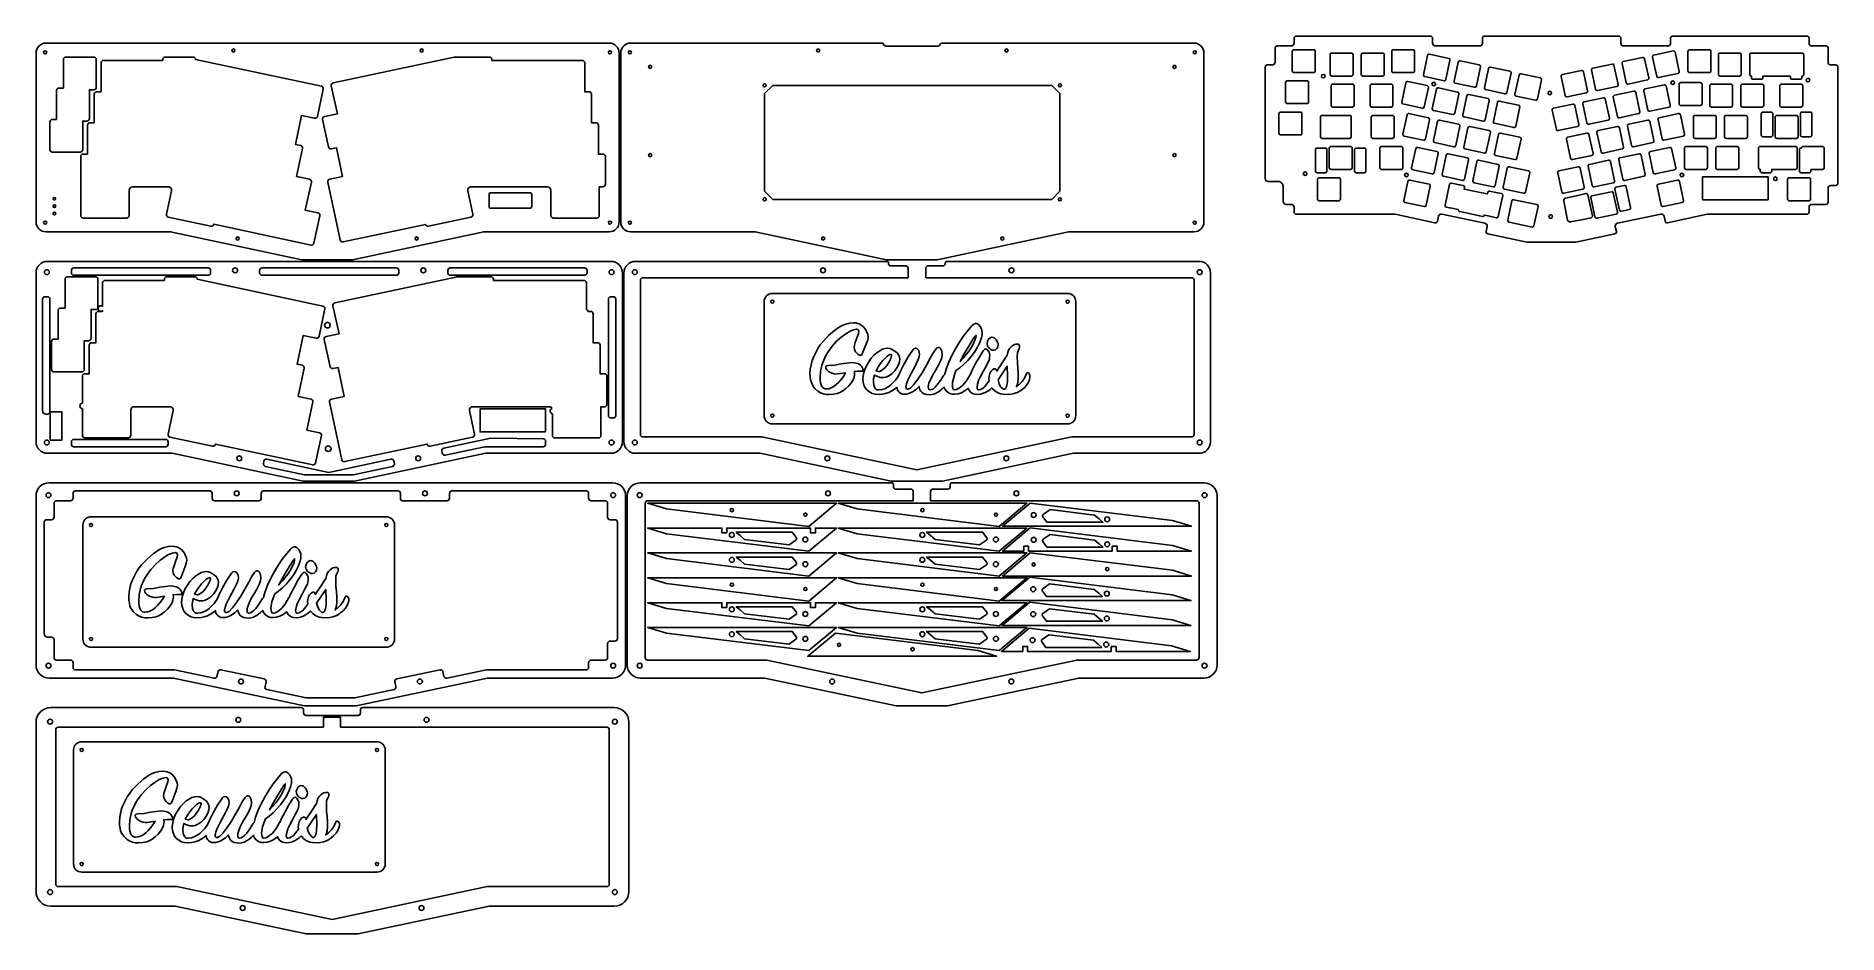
# Model space of a CAD drawing. Extents: x -1 to 1100, y 31 to 580.
import ezdxf

# ---------------------------------------------------------------- set-up
doc = ezdxf.new("R2010")
doc.units = 0
doc.header["$MEASUREMENT"] = 0
doc.layers.get('0').update_dxf_attribs({"linetype": 'CONTINUOUS'})
doc.layers.add('LAYER_1', color=7, linetype='CONTINUOUS')

msp = doc.modelspace()

# ---------------------------------------------------------------- linework, layer by layer
at = {"linetype": 'Continuous'}
for p, q in [((449.1, 549.8), (444.1, 544.8)), ((624.5, 544.8), (619.5, 549.8)), ((619.5, 549.8), (619.5, 549.8)), ((449.1, 480.1), (444.1, 485.1)), ((619.5, 480.1), (624.5, 485.1)), ((624.5, 485.1), (624.5, 485.1))]:
    msp.add_line(p, q, dxfattribs=at)
for points in [[(5, 575.6, 0.414214), (-1, 569.6), (-1, 565.1), (-1, 470.8), (-1, 466.3, 0.414214), (5, 460.3), (9.5, 460.3), (81.2, 460.3), (161.3, 443.2), (176.9, 443.2), (192.4, 443.2), (272.5, 460.3), (344.7, 460.3), (349.2, 460.3, 0.414214), (355.2, 466.3), (355.2, 470.8), (355.2, 569.6, 0.414214), (349.2, 575.6), (182.2, 575.6), (171.5, 575.6), (9.5, 575.6)], [(514.8, 575.6), (515.9, 575.6, -0.336584), (516.8, 574.9, 0.336584), (518.3, 573.8), (527.3, 573.8), (541, 573.8), (550, 573.8, 0.336584), (551.4, 574.9, -0.336584), (552.4, 575.6), (553.4, 575.6), (706.5, 575.6, -0.414214), (712.5, 569.6), (712.5, 470.8), (712.5, 466.3, -0.414214), (706.5, 460.3), (702, 460.3), (629.8, 460.3), (549.6, 443.2), (534.1, 443.2), (518.6, 443.2), (438.4, 460.3), (366.7, 460.3), (362.2, 460.3, -0.414214), (356.2, 466.3), (356.2, 470.8), (356.2, 565.1), (356.2, 569.6, -0.414214), (362.2, 575.6), (366.7, 575.6)], [(31.6, 529.5), (31.6, 547.1), (34.3, 547.1, 0.414214), (35.8, 548.6), (35.8, 565.6, 0.414214), (34.3, 567.1), (17.2, 567.1, 0.414214), (15.7, 565.6), (15.7, 548.1), (13, 548.1, 0.414214), (11.5, 546.6), (11.5, 529), (9, 529, 0.414214), (7.5, 527.5), (7.5, 510.5, 0.414214), (9, 509), (26, 509, 0.414214), (27.5, 510.5), (27.5, 528), (30.1, 528, 0.414214)], [(173.3, 549.3), (96.5, 565.6), (96.5, 565.6, 0.414214), (95, 567.1), (77.9, 567.1, 0.414214), (76.4, 565.6), (76.4, 565), (40.2, 565, 0.414214), (38.7, 563.5), (38.7, 545.9), (36.1, 545.9, 0.414214), (34.6, 544.4), (34.6, 526.9), (32, 526.9, 0.414214), (30.5, 525.4), (30.5, 507.8), (27.8, 507.8, 0.414214), (26.3, 506.3), (26.3, 470.2, 0.414214), (27.8, 468.7), (54.4, 468.7, 0.414214), (55.9, 470.2), (55.9, 485.8, -0.414214), (57.9, 487.8), (79.8, 487.8, -0.476976), (81.7, 485.4), (78.7, 471, 0.414214), (79.8, 469.2), (105.8, 463.7, 0.414214), (107.6, 464.9), (107.6, 464.9), (167, 452.2, 0.414214), (168.8, 453.4), (172.3, 470.1, 0.414214), (171.2, 471.8), (163.5, 473.5), (167.2, 490.6, 0.414214), (166, 492.4), (158.2, 494.1), (161.8, 511.2, 0.414214), (160.7, 513), (157.5, 513.7), (161.2, 531.4), (169.1, 529.7, 0.414214), (170.9, 530.8), (174.4, 547.5, 0.414214)], [(264.7, 469.2, 0.414214), (265.8, 471), (262.8, 485.4, -0.476976), (264.8, 487.8), (311.5, 487.8, -0.414214), (313.5, 485.8), (313.5, 470.2, 0.414214), (315, 468.7), (341.6, 468.7, 0.414214), (343.1, 470.2), (343.1, 487.8), (345.3, 487.8, 0.414214), (346.8, 489.3), (346.8, 506.3, 0.414214), (345.3, 507.8), (342.6, 507.8), (342.6, 525.4, 0.414214), (341.1, 526.9), (338.3, 526.9), (338.3, 544.4, 0.414214), (336.8, 545.9), (334.2, 545.9), (334.2, 563.5, 0.414214), (332.7, 565), (277.4, 565), (277.4, 565.6, 0.414214), (275.9, 567.1), (257.4, 567.1, 0.010008), (257.3, 567.1), (254.8, 567, 0.042377), (254.5, 567), (180.6, 551.3, 0.414214), (179.4, 549.5), (183.1, 532.3), (175.2, 530.7, 0.414214), (174.1, 528.9), (177.6, 512.2, 0.414214), (179.4, 511), (182.6, 511.7), (186.3, 494.1), (178.5, 492.4, 0.414214), (177.3, 490.6), (184.8, 455.3, 0.414214), (186.6, 454.2), (236.9, 464.8, 0.413431), (238.7, 463.7)], [(6, 442.2, 0.414214), (-1, 435.2), (-1, 430.7), (-1, 336.4), (-1, 331.9, 0.414214), (6, 324.9), (10.5, 324.9), (82.1, 324.9), (162.2, 307.9), (177.9, 307.9), (193.5, 307.9), (273.7, 324.9), (345.7, 324.9), (350.2, 324.9, 0.414214), (357.2, 331.9), (357.2, 336.4), (357.2, 435.2, 0.414214), (350.2, 442.2), (183.2, 442.2), (172.5, 442.2), (10.5, 442.2)], [(32.6, 395.2), (32.6, 412.7), (35.3, 412.7, 0.414214), (36.8, 414.2), (36.8, 431.3, 0.414214), (35.3, 432.8), (18.2, 432.8, 0.414214), (16.7, 431.3), (16.7, 413.7), (14, 413.7, 0.414214), (12.5, 412.2), (12.5, 394.7), (10, 394.7, 0.414214), (8.5, 393.2), (8.5, 376.1, 0.414214), (10, 374.6), (27, 374.6, 0.414214), (28.5, 376.1), (28.5, 393.7), (31.1, 393.7, 0.414214)], [(105.6, 435.2, -0.414214), (104.1, 433.7), (22.1, 433.7, -0.414214), (20.6, 435.2), (20.6, 436.7, -0.414214), (22.1, 438.2), (104.1, 438.2, -0.414214), (105.6, 436.7)], [(220.6, 435.2, -0.414214), (219.1, 433.7), (137.1, 433.7, -0.414214), (135.6, 435.2), (135.6, 436.7, -0.414214), (137.1, 438.2), (219.1, 438.2, -0.414214), (220.6, 436.7)], [(335.6, 436.7, 0.414214), (334.1, 438.2), (252.1, 438.2, 0.414214), (250.6, 436.7), (250.6, 435.2, 0.414214), (252.1, 433.7), (334.1, 433.7, 0.414214), (335.6, 435.2)], [(4.5, 420.6, 0.414214), (3, 419.1), (3, 350.9, 0.414214), (5, 348.9), (6, 348.9, 0.414214), (7.5, 350.4), (7.5, 419.1, 0.414214), (6, 420.6)], [(351.7, 346.5, 0.414214), (353.2, 348), (353.2, 419.1, 0.414214), (351.7, 420.6), (350.2, 420.6, 0.414214), (348.7, 419.1), (348.7, 348, 0.414214), (350.2, 346.5)], [(448.8, 342.9), (629.2, 342.9, 0.414214), (634.2, 347.9), (634.2, 417.6, 0.414214), (629.2, 422.6), (448.8, 422.6, 0.414214), (443.8, 417.6), (443.8, 347.9, 0.414214)], [(137.9, 318.7), (138.2, 320.1, -0.414214), (140, 321.3), (177.9, 313.2), (215.8, 321.3, -0.414214), (217.6, 320.1), (217.9, 318.7, -0.414214), (216.7, 316.9), (192.8, 311.8), (163, 311.8), (139, 316.9, -0.414214)], [(7, 306.9, 0.414214), (-1, 298.9), (-1, 294.4), (-1, 200), (-1, 195.5, 0.414214), (7, 187.5), (11.5, 187.5), (83, 187.5), (163.1, 170.5), (178.9, 170.5), (194.6, 170.5), (274.8, 187.5), (346.7, 187.5), (351.2, 187.5, 0.414214), (359.2, 195.5), (359.2, 298.9, 0.414214), (351.2, 306.9), (184.2, 306.9), (173.5, 306.9), (11.5, 306.9)], [(11.5, 198.5), (17, 198.5), (20.1, 198.5, -0.414214), (21.6, 197), (21.6, 194, 0.414214), (23.1, 192.5), (83.5, 192.5), (107.8, 187.4, 0.414214), (109.5, 188.5), (110.2, 191.5, -0.414214), (111.9, 192.6), (138.3, 187, -0.414214), (139.5, 185.2), (138.9, 182.3, 0.414214), (140, 180.5), (164, 175.4), (193.8, 175.4), (217.7, 180.5, 0.414214), (218.9, 182.3), (218.2, 185.2, -0.414214), (219.4, 187), (245.8, 192.6, -0.414214), (247.6, 191.5), (248.2, 188.5, 0.414214), (250, 187.4), (274.2, 192.5), (335.1, 192.5, 0.414214), (336.6, 194), (336.6, 197, -0.414214), (338.1, 198.5), (346.7, 198.5, 0.414214), (348.2, 200), (348.2, 208.6, -0.414214), (349.7, 210.1), (352.7, 210.1, 0.414214), (354.2, 211.6), (354.2, 282.8, 0.414214), (352.7, 284.3), (349.7, 284.3, -0.414214), (348.2, 285.8), (348.2, 294.4, 0.414214), (346.7, 295.9), (338.1, 295.9, -0.414214), (336.6, 297.4), (336.6, 300.4, 0.414214), (335.1, 301.9), (253.1, 301.9, 0.414214), (251.6, 300.4), (251.6, 297.4, -0.414214), (250.1, 295.9), (223.1, 295.9, -0.414214), (221.6, 297.4), (221.6, 300.4, 0.414214), (220.1, 301.9), (138.1, 301.9, 0.414214), (136.6, 300.4), (136.6, 297.4, -0.414214), (135.1, 295.9), (108.1, 295.9, -0.414214), (106.6, 297.4), (106.6, 300.4, 0.414214), (105.1, 301.9), (23.1, 301.9, 0.414214), (21.6, 300.4), (21.6, 297.4, -0.414214), (20.1, 295.9), (11.5, 295.9, 0.414214), (10, 294.4), (10, 285.8, -0.414214), (8.5, 284.3), (5.5, 284.3, 0.414214), (4, 282.8), (4, 214.5, 0.414214), (6, 212.5), (8.5, 212.5, -0.414214), (10, 211), (10, 210.1), (10, 200, 0.414214)], [(614.3, 287.5, 0.422708), (614.1, 286.1), (616.6, 282.8), (650.8, 282.8), (648.4, 284.8), (645.7, 287.1), (618.5, 290.5)], [(32.6, 206.4), (213, 206.4, 0.414214), (218, 211.4), (218, 281.1, 0.414214), (213, 286.1), (32.6, 286.1, 0.414214), (27.6, 281.1), (27.6, 211.4, 0.414214)], [(463.2, 271.9, 0.422708), (463.5, 273.3), (461, 276.7), (426.8, 276.7), (429.1, 274.7), (431.9, 272.3), (459.1, 269)], [(579.6, 271.9, 0.422708), (579.8, 273.3), (577.3, 276.7), (543.1, 276.7), (545.4, 274.7), (548.2, 272.3), (575.4, 269)], [(614.3, 272.4, 0.422708), (614.1, 270.9), (616.6, 267.6), (650.8, 267.6), (648.4, 269.6), (645.7, 271.9), (618.5, 275.3)], [(463.2, 256.7, 0.422708), (463.5, 258.2), (461, 261.5), (426.8, 261.5), (429.1, 259.5), (431.9, 257.2), (459.1, 253.8)], [(579.6, 256.7, 0.422708), (579.8, 258.2), (577.3, 261.5), (543.1, 261.5), (545.4, 259.5), (548.2, 257.2), (575.4, 253.8)], [(614, 242.1, 0.422708), (613.8, 240.7), (616.3, 237.4), (650.5, 237.4), (648.2, 239.4), (645.4, 241.7), (618.2, 245.1)], [(463.2, 226.4, 0.422708), (463.5, 227.8), (461, 231.1), (426.8, 231.1), (429.1, 229.2), (431.9, 226.8), (459.1, 223.5)], [(579.6, 226.4, 0.422708), (579.8, 227.8), (577.3, 231.1), (543.1, 231.1), (545.4, 229.2), (548.2, 226.8), (575.4, 223.5)], [(614, 227, 0.422708), (613.8, 225.5), (616.3, 222.2), (650.5, 222.2), (648.2, 224.2), (645.4, 226.5), (618.2, 229.9)], [(463.2, 211.2, 0.422708), (463.5, 212.6), (461, 216), (426.8, 216), (429.1, 214), (431.9, 211.6), (459.1, 208.3)], [(579.6, 211.2, 0.422708), (579.8, 212.6), (577.3, 216), (543.1, 216), (545.4, 214), (548.2, 211.6), (575.4, 208.3)], [(613.6, 211.1, 0.422708), (613.4, 209.6), (615.9, 206.3), (650.1, 206.3), (647.8, 208.3), (645, 210.6), (617.8, 214)], [(197.2, 168), (197.2, 166.2, -0.414214), (195.7, 164.7), (164, 164.7, -0.414214), (162.5, 166.2), (162.5, 168, 0.414214), (161, 169.5), (12.5, 169.5), (8, 169.5, 0.414214), (-1, 160.5), (-1, 156), (-1, 61.6), (-1, 57.1, 0.414214), (8, 48.1), (12.5, 48.1), (83.9, 48.1), (164, 31.1), (179.9, 31.1), (195.7, 31.1), (275.9, 48.1), (347.7, 48.1), (352.2, 48.1, 0.414214), (361.2, 57.1), (361.2, 61.6), (361.2, 160.5, 0.414214), (352.2, 169.5), (198.7, 169.5, 0.414214)], [(174.6, 157.5), (174.6, 163.7), (185.1, 163.7), (185.1, 157.5), (185.2, 157.5), (347.7, 157.5, -0.414214), (349.2, 156), (349.2, 61.6, -0.414214), (347.7, 60.1), (274.6, 60.1), (179.9, 40), (85.1, 60.1), (12.5, 60.1, -0.414214), (11, 61.6), (11, 156, -0.414214), (12.5, 157.5), (174.5, 157.5)], [(26.9, 68.9), (207.3, 68.9, 0.414214), (212.3, 73.9), (212.3, 143.6, 0.414214), (207.3, 148.6), (26.9, 148.6, 0.414214), (21.9, 143.6), (21.9, 73.9, 0.414214)]]:
    msp.add_lwpolyline(points, format="xyb", close=True, dxfattribs=at)
at = {"color": 1, "linetype": 'Continuous'}
for points in [[(968.9, 573.9, -0.414214), (967.2, 575.6), (967.2, 578.6, 0.414214), (965.9, 579.9), (883.9, 579.9, 0.414214), (882.6, 578.6), (882.6, 575.6, -0.414214), (880.9, 573.9), (853.9, 573.9, -0.414214), (852.2, 575.6), (852.2, 578.6, 0.414214), (850.9, 579.9), (768.9, 579.9, 0.414214), (767.6, 578.6), (767.6, 575.6, -0.414214), (765.9, 573.9), (757.3, 573.9, 0.414214), (756, 572.6), (756, 564, -0.414214), (754.3, 562.3), (751.3, 562.3, 0.414214), (750, 561), (750, 492.8, 0.414214), (751.8, 491), (757.8, 491, -0.414214), (761, 487.8), (761, 478.8, 0.414214), (762.8, 477), (765.9, 477, -0.414214), (767.6, 475.3), (767.6, 472.3, 0.414214), (768.9, 471), (829.3, 471), (853.6, 465.8, 0.414214), (855.1, 466.8), (855.8, 469.8, -0.414214), (857.8, 471.1), (884.2, 465.5, -0.414214), (885.5, 463.5), (884.9, 460.5, 0.414214), (885.9, 459), (909.8, 453.9), (939.6, 453.9), (963.5, 459, 0.414214), (964.5, 460.5), (963.8, 463.5, -0.414214), (965.2, 465.5), (991.6, 471.1, -0.414214), (993.6, 469.8), (994.2, 466.8, 0.414214), (995.7, 465.8), (1020, 471), (1080.9, 471, 0.414214), (1082.2, 472.3), (1082.2, 475.3, -0.414214), (1083.9, 477), (1092.5, 477, 0.414214), (1093.8, 478.3), (1093.8, 486.9, -0.414214), (1095.5, 488.6), (1098.5, 488.6, 0.414214), (1099.8, 489.9), (1099.8, 561, 0.414214), (1098.5, 562.3), (1095.5, 562.3, -0.414214), (1093.8, 564), (1093.8, 572.6, 0.414214), (1092.5, 573.9), (1083.9, 573.9, -0.414214), (1082.2, 575.6), (1082.2, 578.6, 0.414214), (1080.9, 579.9), (998.9, 579.9, 0.414214), (997.6, 578.6), (997.6, 575.6, -0.414214), (995.9, 573.9)], [(779.5, 571.6), (767.5, 571.6, 0.414214), (766.5, 570.6), (766.5, 558.6, 0.414214), (767.5, 557.6), (779.5, 557.6, 0.414214), (780.5, 558.6), (780.5, 570.6, 0.414214)], [(802.6, 569.5), (790.6, 569.5, 0.414214), (789.6, 568.5), (789.6, 556.5, 0.414214), (790.6, 555.5), (802.6, 555.5, 0.414214), (803.6, 556.5), (803.6, 568.5, 0.414214)], [(821.6, 569.5), (809.6, 569.5, 0.414214), (808.6, 568.5), (808.6, 556.5, 0.414214), (809.6, 555.5), (821.6, 555.5, 0.414214), (822.6, 556.5), (822.6, 568.5, 0.414214)], [(840.2, 571.6), (828.2, 571.6, 0.414214), (827.2, 570.6), (827.2, 558.6, 0.414214), (828.2, 557.6), (840.2, 557.6, 0.414214), (841.2, 558.6), (841.2, 570.6, 0.414214)], [(862.1, 566.3), (850.3, 568.8, 0.414214), (849.1, 568), (846.6, 556.3, 0.414214), (847.4, 555.1), (859.2, 552.6, 0.414214), (860.3, 553.4), (862.8, 565.1, 0.414214)], [(880.7, 562.3), (869, 564.8, 0.414214), (867.8, 564), (865.3, 552.3, 0.414214), (866, 551.1), (877.8, 548.6, 0.414214), (879, 549.4), (881.5, 561.1, 0.414214)], [(961.8, 562.8), (950.1, 560.3, 0.414214), (949.3, 559.2), (951.8, 547.4, 0.414214), (953, 546.6), (964.8, 549.1, 0.414214), (965.5, 550.3), (963, 562.1, 0.414214)], [(980.5, 566.8), (968.7, 564.3, 0.414214), (968, 563.1), (970.5, 551.4, 0.414214), (971.7, 550.6), (983.4, 553.1, 0.414214), (984.2, 554.3), (981.7, 566, 0.414214)], [(999.1, 570.8), (987.4, 568.3, 0.414214), (986.6, 567.1), (989.1, 555.3, 0.414214), (990.3, 554.6), (1002, 557.1, 0.414214), (1002.8, 558.2), (1000.3, 570, 0.414214)], [(1021.2, 571.6), (1009.2, 571.6, 0.414214), (1008.2, 570.6), (1008.2, 558.6, 0.414214), (1009.2, 557.6), (1021.2, 557.6, 0.414214), (1022.2, 558.6), (1022.2, 570.6, 0.414214)], [(1039.8, 569.5), (1027.8, 569.5, 0.414214), (1026.8, 568.5), (1026.8, 556.5, 0.414214), (1027.8, 555.5), (1039.8, 555.5, 0.414214), (1040.8, 556.5), (1040.8, 568.5, 0.414214)], [(1048, 553.5), (1053, 553.5, 0.414214), (1054, 554.5), (1054, 555.5), (1070.8, 555.5), (1070.8, 554.5, 0.414214), (1071.8, 553.5), (1076.8, 553.5, 0.414214), (1077.8, 554.5), (1077.8, 555.5), (1077.9, 555.5, 0.414214), (1078.9, 556.5), (1078.9, 568.5, 0.414214), (1077.9, 569.5), (1046.9, 569.5, 0.414214), (1045.9, 568.5), (1045.9, 556.5, 0.414214), (1046.9, 555.5), (1047, 555.5), (1047, 554.5, 0.414214)], [(775.4, 552.6), (763.4, 552.6, 0.414214), (762.4, 551.6), (762.4, 539.6, 0.414214), (763.4, 538.6), (775.4, 538.6, 0.414214), (776.4, 539.6), (776.4, 551.6, 0.414214)], [(803.2, 550.5), (791.2, 550.5, 0.414214), (790.2, 549.5), (790.2, 537.5, 0.414214), (791.2, 536.5), (803.2, 536.5, 0.414214), (804.2, 537.5), (804.2, 549.5, 0.414214)], [(827, 550.5), (815, 550.5, 0.414214), (814, 549.5), (814, 537.5, 0.414214), (815, 536.5), (827, 536.5, 0.414214), (828, 537.5), (828, 549.5, 0.414214)], [(848.8, 549.6), (837, 552.1, 0.414214), (835.9, 551.4), (833.4, 539.6, 0.414214), (834.1, 538.4), (845.9, 535.9, 0.414214), (847.1, 536.7), (849.6, 548.4, 0.414214)], [(899.3, 558.4), (887.6, 560.9, 0.414214), (886.4, 560.1), (883.9, 548.3, 0.414214), (884.7, 547.2), (896.4, 544.7, 0.414214), (897.6, 545.4), (900.1, 557.2, 0.414214)], [(918, 554.4), (906.2, 556.9, 0.414214), (905, 556.1), (902.5, 544.4, 0.414214), (903.3, 543.2), (915.1, 540.7, 0.414214), (916.2, 541.5), (918.7, 553.2, 0.414214)], [(943.2, 558.9), (931.5, 556.4, 0.414214), (930.7, 555.2), (933.2, 543.5, 0.414214), (934.4, 542.7), (946.1, 545.2, 0.414214), (946.9, 546.4), (944.4, 558.1, 0.414214)], [(1015.8, 551.5), (1003.8, 551.5, 0.414214), (1002.8, 550.5), (1002.8, 538.5, 0.414214), (1003.8, 537.5), (1015.8, 537.5, 0.414214), (1016.8, 538.5), (1016.8, 550.5, 0.414214)], [(1034.5, 550.5), (1022.5, 550.5, 0.414214), (1021.5, 549.5), (1021.5, 537.5, 0.414214), (1022.5, 536.5), (1034.5, 536.5, 0.414214), (1035.5, 537.5), (1035.5, 549.5, 0.414214)], [(1053.5, 550.5), (1041.5, 550.5, 0.414214), (1040.5, 549.5), (1040.5, 537.5, 0.414214), (1041.5, 536.5), (1053.5, 536.5, 0.414214), (1054.5, 537.5), (1054.5, 549.5, 0.414214)], [(1077.3, 550.5), (1065.3, 550.5, 0.414214), (1064.3, 549.5), (1064.3, 537.5, 0.414214), (1065.3, 536.5), (1077.3, 536.5, 0.414214), (1078.3, 537.5), (1078.3, 549.5, 0.414214)], [(867.4, 545.7), (855.7, 548.2, 0.414214), (854.5, 547.4), (852, 535.7, 0.414214), (852.8, 534.5), (864.5, 532, 0.414214), (865.7, 532.7), (868.2, 544.5, 0.414214)], [(886.1, 541.7), (874.3, 544.2, 0.414214), (873.1, 543.4), (870.6, 531.7, 0.414214), (871.4, 530.5), (883.1, 528, 0.414214), (884.3, 528.8), (886.8, 540.5, 0.414214)], [(904.7, 537.7), (892.9, 540.2, 0.414214), (891.8, 539.5), (889.3, 527.7, 0.414214), (890, 526.6), (901.8, 524.1, 0.414214), (903, 524.8), (905.5, 536.6, 0.414214)], [(956.5, 542.2), (944.7, 539.7, 0.414214), (944, 538.5), (946.5, 526.8, 0.414214), (947.7, 526), (959.4, 528.5, 0.414214), (960.2, 529.7), (957.7, 541.5, 0.414214)], [(975.1, 546.2), (963.4, 543.7, 0.414214), (962.6, 542.5), (965.1, 530.8, 0.414214), (966.3, 530), (978, 532.5, 0.414214), (978.8, 533.7), (976.3, 545.4, 0.414214)], [(993.8, 550.1), (982, 547.7, 0.414214), (981.2, 546.5), (983.7, 534.7, 0.414214), (984.9, 534), (996.7, 536.5, 0.414214), (997.4, 537.6), (994.9, 549.4, 0.414214)], [(771.3, 533.5), (759.3, 533.5, 0.414214), (758.3, 532.5), (758.3, 520.5, 0.414214), (759.3, 519.5), (771.3, 519.5, 0.414214), (772.3, 520.5), (772.3, 532.5, 0.414214)], [(827.7, 531.4), (815.7, 531.4, 0.414214), (814.7, 530.4), (814.7, 518.4, 0.414214), (815.7, 517.4), (827.7, 517.4, 0.414214), (828.7, 518.4), (828.7, 530.4, 0.414214)], [(849.5, 530), (837.7, 532.5, 0.414214), (836.6, 531.7), (834.1, 520, 0.414214), (834.8, 518.8), (846.6, 516.3, 0.414214), (847.8, 517.1), (850.3, 528.8, 0.414214)], [(868.1, 526), (856.4, 528.5, 0.414214), (855.2, 527.8), (852.7, 516, 0.414214), (853.5, 514.8), (865.2, 512.3, 0.414214), (866.4, 513.1), (868.9, 524.9, 0.414214)], [(937.9, 538.3), (926.1, 535.8, 0.414214), (925.3, 534.6), (927.8, 522.8, 0.414214), (929, 522.1), (940.8, 524.6, 0.414214), (941.5, 525.8), (939, 537.5, 0.414214)], [(983.7, 528.5), (972, 526, 0.414214), (971.2, 524.9), (973.7, 513.1, 0.414214), (974.9, 512.3), (986.7, 514.8, 0.414214), (987.4, 516), (984.9, 527.8, 0.414214)], [(1002.4, 532.5), (990.6, 530, 0.414214), (989.9, 528.8), (992.4, 517.1, 0.414214), (993.5, 516.3), (1005.3, 518.8, 0.414214), (1006.1, 520), (1003.6, 531.7, 0.414214)], [(1024.5, 531.4), (1012.5, 531.4, 0.414214), (1011.5, 530.4), (1011.5, 518.4, 0.414214), (1012.5, 517.4), (1024.5, 517.4, 0.414214), (1025.5, 518.4), (1025.5, 530.4, 0.414214)], [(1043.5, 531.4), (1031.5, 531.4, 0.414214), (1030.5, 530.4), (1030.5, 518.4, 0.414214), (1031.5, 517.4), (1043.5, 517.4, 0.414214), (1044.5, 518.4), (1044.5, 530.4, 0.414214)], [(1059, 533.4), (1054, 533.4, 0.414214), (1053, 532.4), (1053, 519.4, 0.414214), (1054, 518.4), (1059, 518.4, 0.414214), (1060, 519.4), (1060, 532.4, 0.414214)], [(1074.5, 531.4), (1062.5, 531.4, 0.414214), (1061.5, 530.4), (1061.5, 518.4, 0.414214), (1062.5, 517.4), (1074.5, 517.4, 0.414214), (1075.5, 518.4), (1075.5, 530.4, 0.414214)], [(1082.9, 533.4), (1077.9, 533.4, 0.414214), (1076.9, 532.4), (1076.9, 519.4, 0.414214), (1077.9, 518.4), (1082.9, 518.4, 0.414214), (1083.9, 519.4), (1083.9, 532.4, 0.414214)], [(886.8, 522.1), (875, 524.6, 0.414214), (873.8, 523.8), (871.3, 512.1, 0.414214), (872.1, 510.9), (883.8, 508.4, 0.414214), (885, 509.2), (887.5, 520.9, 0.414214)], [(905.4, 518.1), (893.6, 520.6, 0.414214), (892.5, 519.8), (890, 508.1, 0.414214), (890.7, 506.9), (902.5, 504.4, 0.414214), (903.7, 505.2), (906.2, 516.9, 0.414214)], [(946.5, 520.6), (934.7, 518.1, 0.414214), (934, 516.9), (936.5, 505.2, 0.414214), (937.6, 504.4), (949.4, 506.9, 0.414214), (950.2, 508.1), (947.7, 519.8, 0.414214)], [(965.1, 524.6), (953.4, 522.1, 0.414214), (952.6, 520.9), (955.1, 509.2, 0.414214), (956.3, 508.4), (968, 510.9, 0.414214), (968.8, 512.1), (966.3, 523.8, 0.414214)], [(781.6, 496.4), (786.6, 496.4, 0.414214), (787.6, 497.4), (787.6, 510.4, 0.414214), (786.6, 511.4), (781.6, 511.4, 0.414214), (780.6, 510.4), (780.6, 497.4, 0.414214)], [(802.1, 512.4), (790.1, 512.4, 0.414214), (789.1, 511.4), (789.1, 499.4, 0.414214), (790.1, 498.4), (802.1, 498.4, 0.414214), (803.1, 499.4), (803.1, 511.4, 0.414214)], [(805.5, 496.4), (810.5, 496.4, 0.414214), (811.5, 497.4), (811.5, 510.4, 0.414214), (810.5, 511.4), (805.5, 511.4, 0.414214), (804.5, 510.4), (804.5, 497.4, 0.414214)], [(833, 512.4), (821, 512.4, 0.414214), (820, 511.4), (820, 499.4, 0.414214), (821, 498.4), (833, 498.4, 0.414214), (834, 499.4), (834, 511.4, 0.414214)], [(854.8, 509.4), (843.1, 511.9, 0.414214), (841.9, 511.1), (839.4, 499.4, 0.414214), (840.2, 498.2), (851.9, 495.7, 0.414214), (853.1, 496.5), (855.6, 508.2, 0.414214)], [(873.5, 505.4), (861.7, 507.9, 0.414214), (860.5, 507.2), (858, 495.4, 0.414214), (858.8, 494.2), (870.6, 491.7, 0.414214), (871.7, 492.5), (874.2, 504.2, 0.414214)], [(978.4, 507.9), (966.6, 505.4, 0.414214), (965.9, 504.2), (968.4, 492.5, 0.414214), (969.6, 491.7), (981.3, 494.2, 0.414214), (982.1, 495.4), (979.6, 507.2, 0.414214)], [(997, 511.9), (985.3, 509.4, 0.414214), (984.5, 508.2), (987, 496.5, 0.414214), (988.2, 495.7), (999.9, 498.2, 0.414214), (1000.7, 499.4), (998.2, 511.1, 0.414214)], [(1019.1, 512.4), (1007.1, 512.4, 0.414214), (1006.1, 511.4), (1006.1, 499.4, 0.414214), (1007.1, 498.4), (1019.1, 498.4, 0.414214), (1020.1, 499.4), (1020.1, 511.4, 0.414214)], [(1038.2, 512.4), (1026.2, 512.4, 0.414214), (1025.2, 511.4), (1025.2, 499.4, 0.414214), (1026.2, 498.4), (1038.2, 498.4, 0.414214), (1039.2, 499.4), (1039.2, 511.4, 0.414214)], [(1051.3, 511.4), (1051.3, 499.4, 0.414214), (1052.3, 498.4), (1052.4, 498.4), (1052.4, 497.4, 0.414214), (1053.4, 496.4), (1058.4, 496.4, 0.414214), (1059.4, 497.4), (1059.4, 498.4), (1073.9, 498.4, 0.414214), (1074.9, 499.4), (1074.9, 511.4, 0.414214), (1073.9, 512.4), (1052.3, 512.4, 0.414214)], [(1077.3, 511.4, 0.414214), (1076.3, 510.4), (1076.3, 497.4, 0.414214), (1077.3, 496.4), (1082.3, 496.4, 0.414214), (1083.3, 497.4), (1083.3, 498.4), (1090.5, 498.4, 0.414214), (1091.5, 499.4), (1091.5, 511.4, 0.414214), (1090.5, 512.4), (1078.5, 512.4, 0.414214), (1077.5, 511.4)], [(892.1, 501.5), (880.4, 504, 0.414214), (879.2, 503.2), (876.7, 491.5, 0.414214), (877.5, 490.3), (889.2, 487.8, 0.414214), (890.4, 488.5), (892.9, 500.3, 0.414214)], [(910.7, 497.5), (899, 500, 0.414214), (897.8, 499.2), (895.3, 487.5, 0.414214), (896.1, 486.3), (907.8, 483.8, 0.414214), (909, 484.6), (911.5, 496.3, 0.414214)], [(941.1, 500), (929.4, 497.5, 0.414214), (928.6, 496.3), (931.1, 484.6, 0.414214), (932.3, 483.8), (944, 486.3, 0.414214), (944.8, 487.5), (942.3, 499.2, 0.414214)], [(959.7, 504), (948, 501.5, 0.414214), (947.2, 500.3), (949.7, 488.5, 0.414214), (950.9, 487.8), (962.7, 490.3, 0.414214), (963.4, 491.5), (960.9, 503.2, 0.414214)], [(794.9, 493.3), (782.9, 493.3, 0.414214), (781.9, 492.3), (781.9, 480.3, 0.414214), (782.9, 479.3), (794.9, 479.3, 0.414214), (795.9, 480.3), (795.9, 492.3, 0.414214)], [(850, 489.4), (838.3, 491.9, 0.414214), (837.1, 491.1), (834.6, 479.4, 0.414214), (835.4, 478.2), (847.1, 475.7, 0.414214), (848.3, 476.5), (850.8, 488.2, 0.414214)], [(862.9, 474.9), (867.8, 473.9, 0.023636), (867.8, 473.9, 0.41417), (868.6, 472.7), (870.8, 472.2, 0.024024), (870.9, 472.2), (882.6, 469.7, 0.414214), (883.8, 470.5), (883.8, 470.5, 0.024893), (883.9, 470.4), (886.1, 470, 0.029842), (886.2, 470), (891.1, 468.9, 0.414214), (892.3, 469.7), (895, 482.4, 0.414214), (894.2, 483.6), (892.1, 484, 0.029842), (891.9, 484.1), (887, 485.1, 0.414214), (885.9, 484.3), (885.7, 483.4, 0.024893), (885.6, 483.4), (883.4, 483.8, 0.024024), (883.3, 483.9), (871.5, 486.4, 0.023636), (871.4, 486.4), (871.6, 487.4, 0.414214), (870.9, 488.5), (868.7, 489, 0.029842), (868.6, 489), (863.7, 490.1, 0.414214), (862.5, 489.3), (859.8, 476.6, 0.414214), (860.6, 475.4), (862.7, 474.9, 0.029842)], [(961.4, 484.8), (949.7, 482.3, 0.414214), (948.9, 481.2), (951.4, 469.4, 0.414214), (952.6, 468.6), (964.3, 471.1, 0.414214), (965.1, 472.3), (962.6, 484.1, 0.414214)], [(969.3, 488.5), (964.4, 487.5, 0.414214), (963.6, 486.3), (966.3, 473.6, 0.414214), (967.5, 472.8), (972.4, 473.9, 0.414214), (973.1, 475.1), (970.4, 487.8, 0.414214)], [(1001.8, 491.9), (990.1, 489.4, 0.414214), (989.3, 488.2), (991.8, 476.5, 0.414214), (993, 475.7), (1004.7, 478.2, 0.414214), (1005.5, 479.4), (1003, 491.1, 0.414214)], [(1082.1, 493.3), (1070.1, 493.3, 0.414214), (1069.1, 492.3), (1069.1, 480.3, 0.414214), (1070.1, 479.3), (1082.1, 479.3, 0.414214), (1083.1, 480.3), (1083.1, 492.3, 0.414214)], [(915.9, 476.9), (901.8, 479.9, 0.414214), (900.6, 479.2), (898.1, 467.4, 0.414214), (898.9, 466.2), (913, 463.2, 0.414214), (914.1, 464), (916.6, 475.8, 0.414214)], [(944.1, 467.9), (949, 468.9, 0.414214), (949.8, 470.1), (947.1, 482.8, 0.414214), (945.9, 483.6), (941, 482.5), (933.4, 480.9, 0.414214), (932.3, 479.1), (934.7, 467.4, 0.414214), (936.5, 466.3)]]:
    msp.add_lwpolyline(points, format="xyb", close=True, dxfattribs=at)
at = {"linetype": 'Continuous'}
for points in [[(444.1, 544.8), (444.1, 485.1)], [(619.5, 549.8), (449.1, 549.8)], [(624.5, 485.1), (624.5, 544.8)], [(449.1, 480.1), (619.5, 480.1)]]:
    msp.add_lwpolyline(points, dxfattribs=at)
at = {"color": 1, "linetype": 'Continuous'}
for points in [[(796.7, 531.4), (784.7, 531.4, 0.414214), (783.7, 530.4), (783.7, 518.4, 0.414214), (784.7, 517.4), (796.7, 517.4)], [(789.5, 517.4), (801.5, 517.4, 0.414214), (802.5, 518.4), (802.5, 530.4, 0.414214), (801.5, 531.4), (789.5, 531.4)]]:
    msp.add_lwpolyline(points, format="xyb", dxfattribs=at)
msp.add_lwpolyline([(1057.1, 479.9), (1017.1, 479.9), (1017.1, 493.9), (1057.1, 493.9)], close=True, dxfattribs=at)
msp.add_lwpolyline([(300.8, 474.7, 0.414214), (301.8, 475.7), (301.8, 483.1, 0.414214), (300.8, 484.1), (276.8, 484.1, 0.414214), (275.8, 483.1), (275.8, 475.7, 0.414214), (276.8, 474.7)], format="xyb", close=True)
at = {"linetype": 'Continuous'}
for points in [[(518.3, 442.2), (369.7, 442.2), (365.2, 442.2, 0.414214), (358.2, 435.2), (358.2, 430.7), (358.2, 336.4), (358.2, 331.9, 0.414214), (365.2, 324.9), (369.7, 324.9), (441.3, 324.9), (521.5, 307.9), (537.1, 307.9), (552.7, 307.9), (632.9, 324.9), (705, 324.9), (709.5, 324.9, 0.414214), (716.5, 331.9), (716.5, 336.4), (716.5, 435.2, 0.414214), (709.5, 442.2), (556, 442.2)], [(531.8, 432.2), (531.8, 437.9, 0.414214), (530.3, 439.4), (521.3, 439.4, -0.453311), (519.8, 441.1, 0.453311), (518.8, 442.2), (518.3, 442.2)], [(556, 442.2), (555.5, 442.2, 0.414214), (554.5, 441.2), (554.5, 440.9, -0.414214), (553, 439.4), (544, 439.4, 0.414214), (542.5, 437.9), (542.5, 432.2)], [(27.3, 352.2), (27.3, 335.9, 0.414214), (28.8, 334.4), (55.4, 334.4, 0.414214), (56.9, 335.9), (56.9, 351.4, -0.414214), (58.9, 353.4), (80.8, 353.4, -0.476976), (82.7, 351), (79.7, 336.6, 0.414214), (80.8, 334.8), (106.8, 329.3, 0.414214), (108.6, 330.5), (108.6, 330.5), (168, 317.8, 0.414214), (169.8, 319), (173.3, 335.7, 0.414214), (172.2, 337.5), (164.5, 339.1), (168.2, 356.3, 0.414214), (167, 358), (159.2, 359.7), (162.8, 376.9, 0.414214), (161.7, 378.7), (158.5, 379.3), (162.2, 397), (170.1, 395.3, 0.414214), (171.9, 396.5), (175.4, 413.2, 0.414214), (174.3, 414.9), (97.5, 431.3), (97.5, 431.3, 0.414214), (96, 432.8), (78.9, 432.8, 0.414214), (77.4, 431.3), (77.4, 430.6), (41.2, 430.6, 0.414214), (39.7, 429.1), (39.7, 414.7)], [(335.2, 412.7), (335.2, 429.1, 0.414214), (333.7, 430.6), (278.4, 430.6), (278.4, 431.3, 0.414214), (276.9, 432.8), (258.4, 432.8, 0.010008), (258.3, 432.8), (255.8, 432.7, 0.042377), (255.5, 432.6), (181.6, 416.9, 0.414214), (180.4, 415.1), (184.1, 398), (176.2, 396.3, 0.414214), (175.1, 394.5), (178.6, 377.8, 0.414214), (180.4, 376.7), (183.6, 377.3), (187.3, 359.7), (179.5, 358, 0.414214), (178.3, 356.3), (185.8, 320.9, 0.414214), (187.6, 319.8), (237.9, 330.5, 0.413431), (239.7, 329.3), (265.7, 334.8, 0.414214), (266.9, 336.6), (263.8, 351, -0.476976), (265.8, 353.4), (312.5, 353.4, -0.277365), (314.3, 352.4, -0.277365)], [(542.5, 432.2), (705, 432.2, -0.414214), (706.5, 430.7), (706.5, 336.4, -0.414214), (705, 334.9), (631.8, 334.9), (537.1, 314.8), (442.4, 334.9), (369.7, 334.9, -0.414214), (368.2, 336.4), (368.2, 430.7, -0.414214), (369.7, 432.2), (531.8, 432.2)], [(39.7, 412.2), (39.7, 411.6), (37.1, 411.6, 0.414214), (35.6, 410.1), (35.6, 392.5), (33, 392.5, 0.414214), (31.5, 391), (31.5, 373.5), (28.8, 373.5, 0.414214), (27.3, 372), (27.3, 355.6)], [(314.5, 349.1), (314.5, 335.8, 0.414214), (316, 334.3), (342.6, 334.3, 0.414214), (344.1, 335.8), (344.1, 353.4), (346.3, 353.4, 0.414214), (347.8, 354.9), (347.8, 372, 0.414214), (346.3, 373.5), (343.6, 373.5), (343.6, 391, 0.414214), (342.1, 392.5), (339.3, 392.5), (339.3, 410.1, 0.414214), (337.8, 411.6), (336.3, 411.6)], [(79.7, 331.9, 0.414214), (78.2, 333.4), (22.1, 333.4, 0.414214), (20.6, 331.9), (20.6, 330.4, 0.414214), (22.1, 328.9), (78.2, 328.9, 0.414214), (79.7, 330.4), (79.7, 331.9)], [(310.3, 332.3, 0.410067), (308.8, 333.8), (276.8, 334.2), (248.1, 328.1, 0.414214), (246.9, 326.4), (247.2, 324.9, 0.414214), (249, 323.7), (273.2, 328.9), (308.8, 328.9, 0.414214), (310.3, 330.4), (310.3, 332.3)], [(521.3, 306.9), (372.7, 306.9), (368.2, 306.9, 0.414214), (360.2, 298.9), (360.2, 294.4), (360.2, 200), (360.2, 195.5, 0.414214), (368.2, 187.5), (372.7, 187.5), (444.2, 187.5), (524.4, 170.5), (540.1, 170.5), (555.8, 170.5), (636, 187.5), (708, 187.5), (712.5, 187.5, 0.414214), (720.5, 195.5), (720.5, 200), (720.5, 298.9, 0.414214), (712.5, 306.9), (559, 306.9)], [(534.8, 295.9), (534.8, 301.5, 0.414214), (533.3, 303), (524.3, 303, -0.414214), (522.8, 304.5), (522.8, 305.9, 0.414214), (521.8, 306.9), (521.3, 306.9)], [(559, 306.9), (558.5, 306.9, 0.414214), (557.5, 305.9), (557.5, 304.5, -0.414214), (556, 303), (547, 303, 0.414214), (545.5, 301.5), (545.5, 295.9)], [(545.5, 295.9), (708, 295.9, -0.414214), (709.5, 294.4), (709.5, 200, -0.414214), (708, 198.5), (634.8, 198.5), (540.1, 178.4), (445.4, 198.5), (372.7, 198.5, -0.414214), (371.2, 200), (371.2, 294.4, -0.414214), (372.7, 295.9), (534.8, 295.9)]]:
    msp.add_lwpolyline(points, format="xyb", dxfattribs=at)
for points in [[(14.7, 335), (14.7, 350.3), (11.2, 350.3), (7.7, 350.3), (7.7, 335), (7.7, 333), (11.2, 333), (14.7, 333)], [(310.3, 338), (270.3, 338), (270.3, 352), (310.3, 352)], [(471.2, 280.2), (488.1, 294.4), (372.7, 294.4), (384.2, 290.9)], [(587.5, 280.2), (604.4, 294.4), (489.1, 294.4), (500.6, 290.9)], [(606.4, 294.5), (589.5, 280.3), (704.8, 280.3), (693.3, 283.8)], [(421, 276.2), (418, 276.2), (418, 279.2), (372.7, 279.2), (384.2, 275.7), (471.2, 265), (488.1, 279.2), (475.1, 279.2), (475.1, 276.2), (472.1, 276.2), (472.1, 279.2), (421, 279.2)], [(587.5, 265), (604.4, 279.2), (489.1, 279.2), (500.6, 275.7)], [(656.5, 268.1), (659.5, 268.1), (659.5, 265.1), (704.8, 265.1), (693.3, 268.6), (606.4, 279.3), (589.5, 265.1), (602.4, 265.1), (602.4, 268.1), (605.4, 268.1), (605.4, 265.1), (656.5, 265.1)], [(471.2, 249.8), (488.1, 264), (372.7, 264), (384.2, 260.5)], [(587.5, 249.8), (604.4, 264), (489.1, 264), (500.6, 260.5)], [(606.4, 264.1), (589.5, 249.9), (704.8, 249.9), (693.3, 253.4)], [(471.2, 234.6), (488.1, 248.8), (372.7, 248.8), (384.2, 245.3)], [(587.5, 234.6), (604.4, 248.8), (489.1, 248.8), (500.6, 245.3)], [(606.1, 249.1), (589.2, 234.9), (704.5, 234.9), (693, 238.4)], [(421, 230.6), (418, 230.6), (418, 233.6), (372.7, 233.6), (384.2, 230.1), (471.2, 219.5), (488.1, 233.6), (475.1, 233.6), (475.1, 230.6), (472.1, 230.6), (472.1, 233.6), (421, 233.6)], [(587.5, 219.5), (604.4, 233.6), (489.1, 233.6), (500.6, 230.1)], [(606.1, 233.9), (589.2, 219.7), (704.5, 219.7), (693, 223.2)], [(471.2, 204.3), (488.1, 218.5), (372.7, 218.5), (384.2, 215)], [(487.4, 215), (470.5, 200.9), (585.8, 200.9), (574.3, 204.4)], [(587.5, 204.3), (604.4, 218.5), (489.1, 218.5), (500.6, 215)], [(655.8, 206.8), (658.8, 206.8), (658.8, 203.8), (704.1, 203.8), (692.6, 207.3), (605.7, 218), (588.8, 203.8), (601.8, 203.8), (601.8, 206.8), (604.8, 206.8), (604.8, 203.8), (655.8, 203.8)]]:
    msp.add_lwpolyline(points, close=True, dxfattribs=at)
for centre, radius in [((4.6, 570), 0.95), ((119.6, 571.1), 0.95), ((234.6, 571.1), 0.95), ((349.6, 570), 0.95), ((361.8, 570), 0.95), ((374.2, 561.1), 0.95), ((476.8, 571.1), 0.95), ((591.9, 571.1), 0.95), ((694.5, 561.1), 0.95), ((706.9, 570), 0.95), ((444.1, 549.8), 0.95), ((624.5, 549.8), 0.95), ((374.2, 507.1), 0.95), ((694.5, 507.1), 0.95), ((10.2, 480.5), 0.8), ((10.2, 476), 0.8), ((444.1, 480.1), 0.95), ((624.5, 480.1), 0.95), ((4.6, 465.9), 0.95), ((10.2, 471.5), 0.8), ((349.6, 465.9), 0.95), ((361.8, 465.9), 0.95), ((706.9, 465.9), 0.95), ((122.2, 456.2), 0.95), ((231.5, 456.2), 0.95), ((479.9, 456.2), 0.95), ((589.3, 456.2), 0.95), ((5.6, 435.6), 1.5), ((120.6, 436.7), 1.5), ((235.6, 436.7), 1.5), ((350.6, 435.6), 1.5), ((364.8, 435.6), 1.5), ((479.8, 436.7), 1.5), ((594.9, 436.7), 1.5), ((709.9, 435.6), 1.5), ((448.8, 417.6), 0.95), ((629.2, 417.6), 0.95), ((177, 403.2), 1.7), ((448.8, 347.9), 0.95), ((629.2, 347.9), 0.95), ((5.6, 331.5), 1.5), ((350.6, 331.5), 1.5), ((364.8, 331.5), 1.5), ((709.9, 331.5), 1.5), ((123.2, 321.8), 1.5), ((177.5, 327.7), 1.7), ((232.5, 321.8), 1.5), ((482.4, 321.8), 1.5), ((591.8, 321.8), 1.5), ((6.6, 299.3), 1.5), ((121.6, 300.4), 1.5), ((236.6, 300.4), 1.5), ((351.6, 299.3), 1.5), ((367.8, 299.3), 1.5), ((482.8, 300.4), 1.5), ((597.9, 300.4), 1.5), ((712.9, 299.3), 1.5), ((424.1, 290.2), 1), ((469, 287.4), 0.95), ((540.5, 290.2), 1), ((585.4, 287.4), 0.95), ((608.5, 287.2), 1.5), ((32.6, 281.1), 0.95), ((213, 281.1), 0.95), ((424.1, 275), 1.5), ((540.5, 275), 1.5), ((653.4, 284.5), 1.5), ((469, 272.2), 1.5), ((585.4, 272.2), 1.5), ((608.5, 272), 1.5), ((653.4, 269.3), 1.5), ((424.1, 259.8), 1.5), ((469, 257.1), 1.5), ((540.5, 259.8), 1.5), ((585.4, 257.1), 1.5), ((608.5, 256.9), 0.95), ((653.4, 254.1), 1), ((424.1, 244.6), 1), ((469, 241.9), 0.95), ((540.5, 244.6), 1), ((585.4, 241.9), 0.95), ((608.2, 241.8), 1.5), ((653.2, 239.1), 1.5), ((424.1, 229.5), 1.5), ((469, 226.7), 1.5), ((540.5, 229.5), 1.5), ((585.4, 226.7), 1.5), ((608.2, 226.6), 1.5), ((653.2, 223.9), 1.5), ((32.6, 211.4), 0.95), ((213, 211.4), 0.95), ((424.1, 214.3), 1.5), ((469, 211.5), 1.5), ((540.5, 214.3), 1.5), ((585.4, 211.5), 1.5), ((607.8, 210.7), 1.5), ((652.8, 208), 1.5), ((489.6, 207.8), 0.95), ((534.5, 205.1), 1), ((6.6, 195.1), 1.5), ((351.6, 195.1), 1.5), ((367.8, 195.1), 1.5), ((712.9, 195.1), 1.5), ((124.2, 185.4), 1.5), ((233.5, 185.4), 1.5), ((485.4, 185.4), 1.5), ((594.8, 185.4), 1.5), ((7.6, 160.9), 1.5), ((122.6, 162), 1.5), ((237.6, 162), 1.5), ((352.6, 160.9), 1.5), ((26.9, 143.6), 0.95), ((207.3, 143.6), 0.95), ((26.9, 73.9), 0.95), ((207.3, 73.9), 0.95), ((7.6, 56.7), 1.5), ((352.6, 56.7), 1.5), ((125.2, 47), 1.5), ((234.5, 47), 1.5)]:
    msp.add_circle(centre, radius, dxfattribs=at)
at = {"color": 1, "linetype": 'Continuous'}
for centre in [(785.4, 555.4), (852.9, 550.6), (998.9, 551.4), (1081.5, 553), (923.8, 545.1), (774.3, 495.8), (836.2, 495), (1004.5, 495), (1061.6, 492.7), (924.3, 469.6)]:
    msp.add_circle(centre, 1.1, dxfattribs=at)
at = {"linetype": 'Continuous'}
for centre, start, end in [((38.6, 413.4), 48.1698, 311.8302), ((334.7, 411.1), 17.2828, 72.7146), ((27.5, 353.9), 95.1886, 264.8114), ((314.8, 350.7), 108.8655, 259.2968)]:
    msp.add_arc(centre, 1.7, start, end, dxfattribs=at)
at = {"layer": 'LAYER_1'}
for points in [[(503.3, 378.1), (502.7, 378.7), (501.9, 379.3), (501, 379.7), (500, 380), (498.8, 380.2), (497.4, 380.3), (494.3, 380), (490.9, 379.5), (487, 378.8), (482.9, 378.5), (482.1, 378.4), (481.6, 378), (481.5, 377.5), (481.6, 376.8), (482.1, 376), (482.7, 375.3), (483.4, 374.7), (484.3, 374.2), (485.3, 373.8), (486.3, 373.5), (487.5, 373.3), (488.8, 373.4), (493.6, 374), (492.3, 371.9), (490.9, 370), (489.4, 368.3), (487.9, 366.9), (486.4, 365.8), (484.8, 364.9), (483.3, 364.4), (481.9, 364.2), (481.1, 364.3), (480.4, 364.6), (479.7, 365.1), (479.1, 365.8), (478.7, 366.7), (478.3, 368), (478.1, 369.5), (478, 371.3), (478.3, 374.8), (479.1, 378.7), (479.8, 380.8), (480.6, 382.9), (481.7, 385), (482.9, 387), (485.4, 390.4), (488.1, 393.4), (490.9, 395.9), (493.7, 397.9), (496.3, 399.5), (498.5, 400.4), (500.2, 400.7), (500.9, 400.6), (501.3, 400.3), (501.6, 399.9), (501.6, 399.4), (501.4, 398), (500.7, 395.8), (499.5, 392.7), (499, 390.9), (498.9, 389.7), (499.1, 388.3), (499.6, 387), (500.4, 386), (501.3, 385.2), (502.2, 384.7), (502.9, 384.8), (503.5, 385.1), (503.8, 385.7), (506.4, 392.2), (507.1, 394.2), (507.3, 395.9), (507.1, 397.5), (506.4, 399.4), (505.9, 400.4), (505.2, 401.4), (504.3, 402.4), (503.1, 403.3), (502.2, 403.9), (501, 404.3), (499.8, 404.6), (498.5, 404.6), (496.2, 404.5), (493.5, 403.8), (492, 403.2), (490.3, 402.4), (486.8, 400), (483.2, 396.9), (481.5, 395.1), (479.8, 393.2), (478.1, 391.1), (476.6, 388.9), (475.3, 386.6), (474.1, 384.1), (473.2, 381.6), (472.5, 379), (472, 376.3), (471.8, 373.6), (471.9, 371.6), (472.2, 369.8), (472.7, 368.2), (473.3, 366.8), (474, 365.6), (474.8, 364.6), (476.6, 362.9), (478.3, 361.9), (480, 361.2), (481.7, 360.9), (483.5, 360.8), (486.1, 361), (488.5, 361.5), (490.1, 362.1), (491.8, 363.1), (493.7, 364.5), (495.6, 366.2), (497.2, 368.1), (498.4, 370.3), (498.8, 371.4), (499, 372.6), (499.1, 373.7), (499, 374.9), (501, 375), (502.8, 375), (503.9, 375), (504.4, 375.3), (504.4, 375.9), (504.2, 376.6), (504.2, 376.6)], [(573.2, 396.9), (573.2, 396.9), (572.7, 396.5), (571.8, 395.2), (568.8, 390.3), (565.7, 385), (563.6, 381), (565.7, 383.2), (567.5, 385.4), (569.1, 387.6), (570.4, 389.7), (571.9, 392.4), (572.8, 394.7), (573.3, 396.2)], [(521.7, 384.9), (521.7, 384.4), (521.2, 382.8), (520.2, 380.8), (518.9, 378.8), (517.7, 377.4), (516.4, 376.1), (515, 375.2), (514.3, 374.9), (513.7, 374.9), (512.9, 375), (512.2, 375.3), (513.5, 377.7), (514.9, 379.8), (516.3, 381.6), (517.7, 383.1), (519, 384.2), (520.1, 385), (521, 385.3), (521.5, 385.3), (521.5, 385.3)], [(580, 392.1), (580, 392.1), (580.2, 393.5), (580.9, 394.7), (581.8, 395.5), (582.4, 395.7), (583, 395.8), (583.7, 395.7), (584.4, 395.4), (585.6, 394.3), (586.4, 392.9), (586.7, 392.1), (586.7, 391.4), (586.5, 390), (586, 389), (585.1, 388.2), (584, 387.9), (583.2, 388), (582.4, 388.3), (581.8, 388.7), (581.2, 389.2), (580.3, 390.6), (580, 391.3)], [(590.5, 364), (590.5, 364), (591, 364.2), (591.4, 364.6), (591.7, 365.4), (592, 366.3), (592.4, 368.8), (592.5, 371.9), (592.3, 378.1), (586.7, 369.7), (587.4, 367.4), (588.3, 365.6), (589.4, 364.5), (589.9, 364.1)], [(87, 241.6), (86.4, 242.2), (85.6, 242.8), (84.7, 243.2), (83.7, 243.5), (82.5, 243.7), (81.2, 243.8), (78.1, 243.5), (74.7, 243), (70.8, 242.3), (66.7, 242), (65.8, 241.9), (65.4, 241.5), (65.2, 241), (65.4, 240.3), (65.8, 239.5), (66.4, 238.8), (67.2, 238.2), (68, 237.7), (69, 237.3), (70.1, 237), (71.3, 236.8), (72.6, 236.8), (77.4, 237.5), (76.1, 235.4), (74.7, 233.5), (73.2, 231.8), (71.7, 230.4), (70.1, 229.3), (68.6, 228.4), (67.1, 227.9), (65.7, 227.7), (64.9, 227.8), (64.1, 228.1), (63.5, 228.6), (62.9, 229.3), (62.4, 230.2), (62.1, 231.5), (61.8, 233), (61.8, 234.8), (62, 238.3), (62.9, 242.2), (63.5, 244.3), (64.4, 246.4), (65.4, 248.5), (66.7, 250.5), (69.2, 253.9), (71.9, 256.9), (74.7, 259.4), (77.5, 261.4), (80, 263), (82.3, 263.9), (84, 264.2), (84.6, 264), (85.1, 263.8), (85.3, 263.4), (85.4, 262.9), (85.2, 261.5), (84.5, 259.3), (83.3, 256.2), (82.7, 254.4), (82.6, 253.2), (82.8, 251.8), (83.4, 250.5), (84.2, 249.5), (85.1, 248.7), (86, 248.2), (86.7, 248.2), (87.2, 248.6), (87.6, 249.2), (90.2, 255.7), (90.8, 257.7), (91.1, 259.4), (90.9, 261), (90.2, 262.9), (89.6, 263.9), (88.9, 264.9), (88, 265.9), (86.9, 266.8), (85.9, 267.4), (84.8, 267.8), (83.5, 268), (82.2, 268.1), (79.9, 268), (77.2, 267.3), (75.7, 266.7), (74.1, 265.8), (70.6, 263.5), (67, 260.4), (65.2, 258.6), (63.5, 256.7), (61.9, 254.6), (60.4, 252.4), (59.1, 250), (57.9, 247.6), (56.9, 245.1), (56.2, 242.5), (55.8, 239.8), (55.6, 237.1), (55.7, 235.1), (56, 233.3), (56.4, 231.7), (57, 230.3), (57.7, 229.1), (58.5, 228.1), (60.4, 226.4), (62, 225.4), (63.7, 224.7), (65.5, 224.4), (67.2, 224.3), (69.9, 224.5), (72.3, 225), (73.8, 225.6), (75.6, 226.6), (77.5, 228), (79.3, 229.7), (80.9, 231.6), (82.1, 233.8), (82.6, 234.9), (82.8, 236.1), (82.9, 237.2), (82.7, 238.4), (84.8, 238.5), (86.5, 238.5), (87.6, 238.5), (88.1, 238.8), (88.2, 239.4), (88, 240.1), (88, 240.1)], [(157, 260.4), (157, 260.4), (156.5, 260), (155.6, 258.7), (152.6, 253.8), (149.5, 248.5), (147.3, 244.5), (149.4, 246.7), (151.3, 248.9), (152.8, 251.1), (154.2, 253.2), (155.6, 255.9), (156.6, 258.2), (157, 259.7)], [(163.7, 255.6), (163.7, 255.6), (164, 257), (164.6, 258.2), (165.6, 259), (166.1, 259.2), (166.7, 259.3), (167.4, 259.2), (168.1, 258.9), (169.3, 257.8), (170.2, 256.4), (170.4, 255.6), (170.5, 254.9), (170.3, 253.5), (169.8, 252.5), (168.9, 251.7), (167.8, 251.4), (166.9, 251.5), (166.2, 251.8), (165.5, 252.2), (164.9, 252.7), (164, 254.1), (163.8, 254.8)], [(105.5, 248.4), (105.5, 247.9), (105, 246.3), (104, 244.3), (102.6, 242.3), (101.5, 240.9), (100.1, 239.6), (98.7, 238.7), (98.1, 238.4), (97.4, 238.4), (96.7, 238.5), (95.9, 238.8), (97.2, 241.2), (98.6, 243.3), (100.1, 245.1), (101.5, 246.6), (102.7, 247.7), (103.9, 248.5), (104.7, 248.8), (105.3, 248.8), (105.3, 248.8)], [(174.2, 227.5), (174.2, 227.5), (174.7, 227.7), (175.1, 228.1), (175.5, 228.9), (175.8, 229.8), (176.2, 232.3), (176.3, 235.4), (176.1, 241.6), (170.4, 233.2), (171.2, 230.9), (172.1, 229.1), (173.1, 228), (173.7, 227.6)]]:
    msp.add_lwpolyline(points, close=True, dxfattribs=at)
for points in [[(554.2, 373.3), (553.6, 372.6), (551.6, 369.4), (549.4, 366.5), (548.3, 365.3), (547.3, 364.4), (546.3, 363.8), (545.4, 363.6), (544.8, 363.7), (544.4, 364.1), (544.2, 364.7), (544.1, 365.5), (544.2, 366.6), (544.5, 367.8), (545.7, 370.5), (547.2, 373.4), (548.8, 376), (550.4, 378.8), (551.6, 381.3), (552.3, 383.5), (552.6, 385.3), (552.3, 387.3), (552, 388.1), (551.6, 388.9), (550.9, 389.5), (550.2, 389.6), (549.4, 389.3), (548.7, 388.5), (546.9, 385.8), (545.1, 382.6), (543.1, 378.7), (540.4, 374.1), (537.8, 370.2), (535.3, 367), (533.2, 364.8), (532.3, 364.2), (531.5, 364), (531, 364.1), (530.7, 364.4), (530.5, 364.9), (530.4, 365.6), (530.7, 367.3), (531.4, 369.2), (533.6, 373.6), (536, 378.2), (538, 382.3), (538.6, 384), (538.8, 385.3), (538.6, 386.9), (538.3, 387.7), (537.8, 388.4), (537.1, 389), (536.4, 389.2), (535.6, 389), (534.9, 388.4), (531.8, 383.8), (529.2, 379.2), (527.1, 375), (526, 372.2), (524.1, 369.6), (522.6, 368.1), (521.1, 366.6), (519.4, 365.4), (517.6, 364.4), (515.8, 363.8), (513.9, 363.6), (513.1, 363.7), (512.5, 363.9), (511.9, 364.4), (511.5, 365), (510.8, 366.6), (510.6, 368.7), (510.7, 370.7), (511.2, 372.7), (512.4, 372.1), (513.6, 371.6), (514.8, 371.3), (516.1, 371.2), (517.2, 371.3), (518.3, 371.5), (520.3, 372.4), (522.1, 373.7), (523.6, 375.3), (524.9, 377.1), (525.9, 379), (526.5, 380.9), (526.7, 382.5), (526.7, 382.5), (526.5, 383.9), (526, 385.1), (525.2, 386), (524.2, 386.9), (521.7, 388.6), (520.7, 389), (519.4, 389.2), (517.8, 389), (516.1, 388.5), (514.4, 387.6), (512.7, 386.4), (510.9, 384.9), (509.3, 383), (507.7, 380.8), (506.3, 378.3), (505.3, 376.2), (504.7, 374.2), (504.3, 372.3), (504.2, 370.4), (504.3, 368.4), (504.8, 366.6), (505.6, 364.9), (506.7, 363.5), (508.1, 362.4), (509.8, 361.5), (511.8, 361), (514, 360.8), (516, 361), (518, 361.4), (519.9, 362.1), (521.8, 363), (523.5, 364.1), (524.9, 365.2), (525, 364.5), (525.3, 363.5), (525.8, 362.7), (526.5, 362), (527.4, 361.5), (528.4, 361.1), (529.6, 361), (530.9, 361.1), (532.1, 361.4), (533.3, 361.8), (534.5, 362.4), (536.6, 363.9), (538.5, 365.8), (538.7, 364.6), (539, 363.7), (539.6, 362.8), (540.3, 362.1), (541.1, 361.5), (542.2, 361), (543.4, 360.8), (544.9, 360.7), (546.4, 360.8), (548, 361.3), (549.6, 362), (551, 362.9), (552.4, 364), (553.6, 365.3), (553.7, 365.4), (553.8, 365), (554.4, 363.8), (555.2, 362.8), (556.2, 362), (557.3, 361.5), (558.7, 361.1), (560.1, 361), (562.3, 361.3), (564.3, 361.9), (566.1, 362.9), (567.8, 364.1), (568.5, 364.6), (568.5, 364.4), (569, 363.4), (569.6, 362.5), (570.5, 361.8), (571.5, 361.3), (572.7, 361), (574.2, 360.9), (575.7, 361), (577.3, 361.4), (578.9, 362), (580.4, 362.9), (581.8, 363.9), (582.9, 365), (583.2, 364.6), (584.3, 363.4), (585.5, 362.5), (586.8, 361.8), (588.3, 361.3), (589.7, 361), (592.8, 360.8), (594.7, 361), (596.5, 361.4), (598.3, 362.1), (600, 362.9), (601.6, 364), (603, 365.2), (604.2, 366.7), (605.3, 368.4), (606, 370), (606.2, 371.3), (606.2, 372.4), (606, 373.1), (605.6, 373.8), (605, 374.1), (604.4, 374), (603.9, 373.1), (602.8, 370.8), (601.5, 368.8), (599.9, 367.1), (597.9, 365.6), (598.4, 366.8), (598.8, 368.1), (599.1, 370.7), (599, 373.7), (598.8, 376.8), (598.5, 380.2), (598.3, 383.8), (598.5, 386.6), (599.6, 388.9), (599.8, 389.7), (599.9, 390.4), (599.7, 391), (599.4, 391.3), (599, 391.6), (598.3, 391.6), (597.5, 391.5), (596.7, 391.3), (595.8, 390.8), (595, 390.2), (593.9, 389.2), (593.2, 388), (592.6, 386.5), (592.3, 384.9), (589.3, 380.1), (585.9, 375.1), (585.6, 376.1), (585, 376.6), (584.2, 376.5), (583.3, 376), (582.3, 374.9), (581.6, 373.6), (581.2, 372.1), (581.1, 370.6), (581.1, 370.6), (581.3, 369.2), (579.3, 366.5), (578.2, 365.3), (577.1, 364.4), (576, 363.8), (574.9, 363.6), (574.4, 363.7), (574.1, 364.1), (573.9, 364.6), (573.9, 365.3), (574.1, 367.2), (574.8, 369.4), (576, 371.9), (577.6, 374.8), (579.2, 377.7), (580.4, 380.3), (581, 381.5), (581.4, 382.7), (581.5, 383.9), (581.6, 384.9), (581.4, 385.9), (581.2, 386.7), (580.4, 388), (579.7, 388.6), (579.1, 388.7), (578.4, 388.3), (577.6, 387.5), (575.5, 384.1), (573, 379.8), (570.7, 375.3), (569.9, 373.3), (569.8, 373.2), (567.6, 369.6), (566.4, 368), (565.1, 366.6), (563.8, 365.4), (562.6, 364.5), (561.3, 363.9), (560.1, 363.7), (559.5, 363.9), (559.1, 364.5), (558.8, 365.4), (558.8, 366.5), (558.9, 368.4), (559.4, 370.6), (560.1, 372.9), (561, 375.5), (563.3, 377.2), (565.7, 379.2), (568.1, 381.5), (570.3, 384.1), (572.4, 386.8), (574.2, 389.7), (575.6, 392.7), (576.6, 395.7), (577, 397.3), (577.1, 398.6), (577.1, 398.6), (576.9, 400), (576.5, 401.3), (575.8, 402.5), (574.8, 403.6), (573.8, 404.2), (572.9, 404.3), (571.9, 403.9), (571, 403.1), (568.4, 400.2), (565.8, 396.9), (563.3, 393.2), (560.9, 389.2), (558.7, 385), (556.7, 380.7), (555.1, 376.4), (554.2, 373.3)], [(138, 236.8), (137.4, 236.1), (135.4, 232.9), (133.2, 230), (132.1, 228.8), (131, 227.9), (130.1, 227.3), (129.2, 227.1), (128.6, 227.2), (128.2, 227.6), (127.9, 228.2), (127.9, 229), (128, 230.1), (128.3, 231.3), (129.4, 234), (130.9, 236.9), (132.5, 239.5), (134.1, 242.3), (135.3, 244.8), (136.1, 247), (136.3, 248.8), (136.1, 250.8), (135.8, 251.6), (135.3, 252.4), (134.7, 253), (133.9, 253.1), (133.2, 252.8), (132.4, 252), (130.7, 249.3), (128.9, 246.1), (126.8, 242.2), (124.2, 237.6), (121.5, 233.7), (119.1, 230.5), (116.9, 228.3), (116, 227.7), (115.3, 227.5), (114.8, 227.6), (114.4, 227.9), (114.2, 228.4), (114.2, 229.1), (114.5, 230.8), (115.2, 232.7), (117.4, 237.1), (119.8, 241.7), (121.8, 245.8), (122.4, 247.5), (122.6, 248.8), (122.4, 250.4), (122, 251.2), (121.6, 251.9), (120.9, 252.5), (120.1, 252.7), (119.3, 252.5), (118.6, 251.9), (115.6, 247.3), (113, 242.7), (110.9, 238.5), (109.7, 235.7), (107.8, 233.1), (106.4, 231.6), (104.8, 230.1), (103.2, 228.9), (101.4, 227.9), (99.6, 227.3), (97.6, 227.1), (96.9, 227.2), (96.3, 227.4), (95.7, 227.9), (95.2, 228.5), (94.6, 230.1), (94.3, 232.2), (94.5, 234.2), (95, 236.2), (96.2, 235.6), (97.4, 235.1), (98.6, 234.8), (99.8, 234.7), (100.9, 234.8), (102, 235), (104, 235.9), (105.8, 237.2), (107.4, 238.8), (108.7, 240.6), (109.6, 242.5), (110.2, 244.4), (110.4, 246), (110.4, 246), (110.2, 247.4), (109.7, 248.6), (109, 249.5), (108, 250.4), (105.5, 252.1), (104.4, 252.5), (103.1, 252.7), (101.6, 252.5), (99.9, 252), (98.2, 251.1), (96.4, 249.9), (94.7, 248.4), (93, 246.5), (91.5, 244.3), (90, 241.8), (89.1, 239.7), (88.4, 237.7), (88, 235.8), (87.9, 233.9), (88.1, 231.9), (88.6, 230.1), (89.3, 228.4), (90.5, 227), (91.9, 225.9), (93.5, 225), (95.5, 224.5), (97.8, 224.3), (99.8, 224.5), (101.8, 224.9), (103.7, 225.6), (105.5, 226.5), (107.3, 227.6), (108.7, 228.7), (108.7, 228), (109.1, 227), (109.6, 226.2), (110.3, 225.5), (111.1, 225), (112.1, 224.6), (113.3, 224.5), (114.6, 224.6), (115.9, 224.9), (117.1, 225.3), (118.2, 225.9), (120.4, 227.4), (122.2, 229.2), (122.4, 228.1), (122.8, 227.2), (123.3, 226.3), (124, 225.6), (124.9, 225), (125.9, 224.5), (127.2, 224.3), (128.6, 224.2), (130.2, 224.3), (131.8, 224.8), (133.3, 225.5), (134.8, 226.4), (136.2, 227.5), (137.4, 228.8), (137.5, 228.9), (137.6, 228.5), (138.2, 227.3), (138.9, 226.3), (139.9, 225.5), (141.1, 225), (142.4, 224.6), (143.9, 224.5), (146, 224.8), (148, 225.4), (149.9, 226.4), (151.6, 227.6), (152.2, 228.1), (152.3, 227.9), (152.7, 226.9), (153.4, 226), (154.2, 225.3), (155.3, 224.8), (156.5, 224.5), (158, 224.4), (159.5, 224.5), (161.1, 224.9), (162.6, 225.5), (164.1, 226.4), (165.5, 227.4), (166.7, 228.5), (167, 228.1), (168.1, 226.9), (169.3, 226), (170.6, 225.3), (172, 224.8), (173.5, 224.5), (176.5, 224.3), (178.4, 224.5), (180.3, 224.9), (182.1, 225.6), (183.8, 226.4), (185.3, 227.5), (186.7, 228.7), (188, 230.2), (189.1, 231.9), (189.7, 233.5), (190, 234.8), (190, 235.9), (189.8, 236.6), (189.3, 237.3), (188.7, 237.6), (188.2, 237.5), (187.6, 236.6), (186.6, 234.3), (185.2, 232.3), (183.6, 230.6), (181.7, 229.1), (182.2, 230.3), (182.5, 231.6), (182.8, 234.2), (182.8, 237.2), (182.5, 240.3), (182.2, 243.7), (182.1, 247.3), (182.2, 250.1), (183.4, 252.4), (183.6, 253.2), (183.6, 253.9), (183.5, 254.5), (183.2, 254.8), (182.7, 255.1), (182.1, 255.1), (181.3, 255), (180.4, 254.8), (179.6, 254.3), (178.7, 253.7), (177.7, 252.7), (176.9, 251.5), (176.4, 250), (176.1, 248.4), (173, 243.6), (169.6, 238.6), (169.3, 239.6), (168.8, 240.1), (168, 240), (167, 239.5), (166, 238.4), (165.4, 237.1), (165, 235.6), (164.8, 234.1), (164.8, 234.1), (165, 232.7), (163.1, 230), (162, 228.8), (160.8, 227.9), (159.7, 227.3), (158.6, 227.1), (158.2, 227.2), (157.8, 227.6), (157.7, 228.1), (157.6, 228.8), (157.9, 230.7), (158.6, 232.9), (159.8, 235.4), (161.3, 238.3), (162.9, 241.2), (164.2, 243.8), (164.8, 245), (165.1, 246.2), (165.3, 247.4), (165.3, 248.4), (165.2, 249.4), (164.9, 250.2), (164.1, 251.5), (163.5, 252.1), (162.8, 252.2), (162.1, 251.8), (161.4, 251), (159.2, 247.6), (156.8, 243.3), (154.5, 238.8), (153.6, 236.8), (153.5, 236.7), (151.4, 233.1), (150.2, 231.5), (148.9, 230.1), (147.6, 228.9), (146.3, 228), (145, 227.4), (143.8, 227.2), (143.2, 227.4), (142.8, 228), (142.6, 228.9), (142.5, 230), (142.7, 231.9), (143.1, 234.1), (143.9, 236.4), (144.8, 239), (147.1, 240.7), (149.5, 242.7), (151.8, 245), (154.1, 247.6), (156.1, 250.3), (157.9, 253.2), (159.4, 256.2), (160.4, 259.2), (160.7, 260.8), (160.8, 262.1), (160.8, 262.1), (160.7, 263.5), (160.2, 264.8), (159.5, 266), (158.5, 267.1), (157.6, 267.7), (156.6, 267.8), (155.7, 267.4), (154.7, 266.6), (152.2, 263.7), (149.6, 260.4), (147.1, 256.7), (144.6, 252.7), (142.4, 248.5), (140.5, 244.2), (138.8, 239.9), (137.9, 236.8)]]:
    msp.add_lwpolyline(points, dxfattribs=at)
at = {"layer": 'LAYER_1', "color": 5}
for points in [[(81.3, 104.1), (80.7, 104.7), (79.9, 105.3), (79, 105.7), (78, 106), (76.8, 106.2), (75.5, 106.3), (72.4, 106), (69, 105.5), (65.1, 104.8), (61, 104.5), (60.1, 104.4), (59.7, 104), (59.5, 103.5), (59.7, 102.8), (60.1, 102), (60.7, 101.3), (61.5, 100.7), (62.3, 100.2), (63.3, 99.8), (64.4, 99.5), (65.6, 99.3), (66.9, 99.3), (71.7, 100), (70.4, 97.9), (69, 96), (67.5, 94.3), (66, 92.9), (64.4, 91.8), (62.9, 90.9), (61.4, 90.4), (60, 90.2), (59.2, 90.3), (58.4, 90.6), (57.8, 91.1), (57.2, 91.8), (56.7, 92.7), (56.4, 94), (56.1, 95.5), (56.1, 97.3), (56.3, 100.8), (57.2, 104.7), (57.8, 106.8), (58.7, 108.9), (59.7, 111), (61, 113), (63.5, 116.4), (66.2, 119.4), (69, 121.9), (71.8, 123.9), (74.3, 125.5), (76.6, 126.4), (78.3, 126.7), (78.9, 126.5), (79.4, 126.3), (79.6, 125.9), (79.7, 125.4), (79.5, 124), (78.8, 121.8), (77.6, 118.7), (77, 116.9), (76.9, 115.7), (77.1, 114.3), (77.7, 113), (78.5, 112), (79.4, 111.2), (80.3, 110.7), (81, 110.7), (81.5, 111.1), (81.9, 111.7), (84.5, 118.2), (85.1, 120.2), (85.4, 121.9), (85.2, 123.5), (84.5, 125.4), (83.9, 126.4), (83.2, 127.4), (82.3, 128.4), (81.2, 129.3), (80.2, 129.9), (79.1, 130.3), (77.8, 130.5), (76.5, 130.6), (74.2, 130.5), (71.5, 129.8), (70, 129.2), (68.4, 128.3), (64.9, 126), (61.3, 122.9), (59.5, 121.1), (57.8, 119.2), (56.2, 117.1), (54.7, 114.9), (53.4, 112.5), (52.2, 110.1), (51.2, 107.6), (50.5, 105), (50.1, 102.3), (49.9, 99.6), (50, 97.6), (50.3, 95.8), (50.7, 94.2), (51.3, 92.8), (52, 91.6), (52.8, 90.6), (54.7, 88.9), (56.3, 87.9), (58, 87.2), (59.8, 86.9), (61.5, 86.8), (64.2, 87), (66.6, 87.5), (68.1, 88.1), (69.9, 89.1), (71.8, 90.5), (73.6, 92.2), (75.2, 94.1), (76.4, 96.3), (76.9, 97.4), (77.1, 98.6), (77.2, 99.7), (77, 100.9), (79.1, 101), (80.8, 101), (81.9, 101), (82.4, 101.3), (82.5, 101.9), (82.3, 102.6), (82.3, 102.6)], [(151.3, 122.9), (151.3, 122.9), (150.8, 122.5), (149.9, 121.2), (146.9, 116.3), (143.8, 111), (141.6, 107), (143.7, 109.2), (145.6, 111.4), (147.1, 113.6), (148.5, 115.7), (149.9, 118.4), (150.9, 120.7), (151.3, 122.2)], [(158, 118.1), (158, 118.1), (158.3, 119.5), (158.9, 120.7), (159.9, 121.5), (160.4, 121.7), (161, 121.8), (161.7, 121.7), (162.4, 121.4), (163.6, 120.3), (164.5, 118.9), (164.7, 118.1), (164.8, 117.4), (164.6, 116), (164.1, 115), (163.2, 114.2), (162.1, 113.9), (161.2, 114), (160.5, 114.3), (159.8, 114.7), (159.2, 115.2), (158.3, 116.6), (158.1, 117.3)], [(99.8, 110.9), (99.8, 110.4), (99.3, 108.8), (98.3, 106.8), (96.9, 104.8), (95.8, 103.4), (94.4, 102.1), (93, 101.2), (92.4, 100.9), (91.7, 100.9), (91, 101), (90.2, 101.3), (91.5, 103.7), (92.9, 105.8), (94.4, 107.6), (95.8, 109.1), (97, 110.2), (98.2, 111), (99, 111.3), (99.6, 111.3), (99.6, 111.3)], [(168.5, 90), (168.5, 90), (169, 90.2), (169.4, 90.6), (169.8, 91.4), (170.1, 92.3), (170.4, 94.8), (170.6, 97.9), (170.4, 104.1), (164.7, 95.7), (165.5, 93.4), (166.4, 91.6), (167.4, 90.5), (168, 90.1)]]:
    msp.add_lwpolyline(points, close=True, dxfattribs=at)
msp.add_lwpolyline([(132.3, 99.3), (131.7, 98.6), (129.7, 95.4), (127.5, 92.5), (126.4, 91.3), (125.3, 90.4), (124.4, 89.8), (123.5, 89.6), (122.9, 89.7), (122.5, 90.1), (122.2, 90.7), (122.2, 91.5), (122.3, 92.6), (122.6, 93.8), (123.7, 96.5), (125.2, 99.4), (126.8, 102), (128.4, 104.8), (129.6, 107.3), (130.4, 109.5), (130.6, 111.3), (130.4, 113.3), (130.1, 114.1), (129.6, 114.9), (129, 115.5), (128.2, 115.6), (127.5, 115.3), (126.7, 114.5), (125, 111.8), (123.2, 108.6), (121.1, 104.7), (118.5, 100.1), (115.8, 96.2), (113.4, 93), (111.2, 90.8), (110.3, 90.2), (109.6, 90), (109.1, 90.1), (108.7, 90.4), (108.5, 90.9), (108.5, 91.6), (108.8, 93.3), (109.5, 95.2), (111.7, 99.6), (114.1, 104.2), (116.1, 108.3), (116.7, 110), (116.9, 111.3), (116.7, 112.9), (116.3, 113.7), (115.9, 114.4), (115.2, 115), (114.4, 115.2), (113.6, 115), (112.9, 114.4), (109.9, 109.8), (107.3, 105.2), (105.2, 101), (104, 98.2), (102.1, 95.6), (100.7, 94.1), (99.1, 92.6), (97.5, 91.4), (95.7, 90.4), (93.9, 89.8), (91.9, 89.6), (91.2, 89.7), (90.6, 89.9), (90, 90.4), (89.5, 91), (88.9, 92.6), (88.6, 94.7), (88.8, 96.7), (89.3, 98.7), (90.5, 98.1), (91.7, 97.6), (92.9, 97.3), (94.1, 97.2), (95.2, 97.3), (96.3, 97.5), (98.3, 98.4), (100.1, 99.7), (101.7, 101.3), (103, 103.1), (103.9, 105), (104.5, 106.9), (104.7, 108.5), (104.7, 108.5), (104.5, 109.9), (104, 111.1), (103.3, 112), (102.3, 112.9), (99.8, 114.6), (98.7, 115), (97.4, 115.2), (95.9, 115), (94.2, 114.5), (92.5, 113.6), (90.7, 112.4), (89, 110.9), (87.3, 109), (85.8, 106.8), (84.3, 104.3), (83.4, 102.2), (82.7, 100.2), (82.3, 98.3), (82.2, 96.4), (82.4, 94.4), (82.9, 92.6), (83.6, 90.9), (84.8, 89.5), (86.2, 88.4), (87.8, 87.5), (89.8, 87), (92.1, 86.8), (94.1, 87), (96.1, 87.4), (98, 88.1), (99.8, 89), (101.6, 90.1), (103, 91.2), (103, 90.5), (103.4, 89.5), (103.9, 88.7), (104.6, 88), (105.4, 87.5), (106.4, 87.1), (107.6, 87), (108.9, 87.1), (110.2, 87.4), (111.4, 87.8), (112.5, 88.4), (114.7, 89.9), (116.5, 91.7), (116.7, 90.6), (117.1, 89.7), (117.6, 88.8), (118.3, 88.1), (119.2, 87.5), (120.2, 87), (121.5, 86.8), (122.9, 86.7), (124.5, 86.8), (126.1, 87.3), (127.6, 88), (129.1, 88.9), (130.5, 90), (131.7, 91.3), (131.8, 91.4), (131.9, 91), (132.5, 89.8), (133.2, 88.8), (134.2, 88), (135.4, 87.5), (136.7, 87.1), (138.2, 87), (140.3, 87.3), (142.3, 87.9), (144.2, 88.9), (145.9, 90.1), (146.5, 90.6), (146.6, 90.4), (147, 89.4), (147.7, 88.5), (148.5, 87.8), (149.6, 87.3), (150.8, 87), (152.3, 86.9), (153.8, 87), (155.4, 87.4), (156.9, 88), (158.4, 88.9), (159.8, 89.9), (161, 91), (161.3, 90.6), (162.4, 89.4), (163.6, 88.5), (164.9, 87.8), (166.3, 87.3), (167.8, 87), (170.8, 86.8), (172.7, 87), (174.6, 87.4), (176.4, 88.1), (178.1, 88.9), (179.6, 90), (181, 91.2), (182.3, 92.7), (183.4, 94.4), (184, 96), (184.3, 97.3), (184.3, 98.4), (184.1, 99.1), (183.6, 99.8), (183, 100.1), (182.5, 100), (181.9, 99.1), (180.9, 96.8), (179.5, 94.8), (177.9, 93.1), (176, 91.6), (176.5, 92.8), (176.8, 94.1), (177.1, 96.7), (177.1, 99.7), (176.8, 102.8), (176.5, 106.2), (176.4, 109.8), (176.5, 112.6), (177.7, 114.9), (177.9, 115.7), (177.9, 116.4), (177.8, 117), (177.5, 117.3), (177, 117.6), (176.4, 117.6), (175.6, 117.5), (174.7, 117.3), (173.9, 116.8), (173, 116.2), (172, 115.2), (171.2, 114), (170.7, 112.5), (170.4, 110.9), (167.3, 106.1), (163.9, 101.1), (163.6, 102.1), (163.1, 102.6), (162.3, 102.5), (161.3, 102), (160.3, 100.9), (159.7, 99.6), (159.3, 98.1), (159.1, 96.6), (159.1, 96.6), (159.3, 95.2), (157.4, 92.5), (156.3, 91.3), (155.1, 90.4), (154, 89.8), (152.9, 89.6), (152.5, 89.7), (152.1, 90.1), (152, 90.6), (151.9, 91.3), (152.2, 93.2), (152.9, 95.4), (154.1, 97.9), (155.6, 100.8), (157.2, 103.7), (158.5, 106.3), (159.1, 107.5), (159.4, 108.7), (159.6, 109.9), (159.6, 110.9), (159.5, 111.9), (159.2, 112.7), (158.4, 114), (157.8, 114.6), (157.1, 114.7), (156.4, 114.3), (155.7, 113.5), (153.5, 110.1), (151.1, 105.8), (148.8, 101.3), (147.9, 99.3), (147.8, 99.2), (145.7, 95.6), (144.5, 94), (143.2, 92.6), (141.9, 91.4), (140.6, 90.5), (139.3, 89.9), (138.1, 89.7), (137.5, 89.9), (137.1, 90.5), (136.9, 91.4), (136.8, 92.5), (137, 94.4), (137.4, 96.6), (138.2, 98.9), (139.1, 101.5), (141.4, 103.2), (143.8, 105.2), (146.1, 107.5), (148.4, 110.1), (150.4, 112.8), (152.2, 115.7), (153.7, 118.7), (154.7, 121.7), (155, 123.3), (155.1, 124.6), (155.1, 124.6), (155, 126), (154.5, 127.3), (153.8, 128.5), (152.8, 129.6), (151.9, 130.2), (150.9, 130.3), (150, 129.9), (149, 129.1), (146.5, 126.2), (143.9, 122.9), (141.4, 119.2), (138.9, 115.2), (136.7, 111), (134.8, 106.7), (133.1, 102.4), (132.2, 99.3)], dxfattribs=at)

doc.saveas('drawing.dxf')
